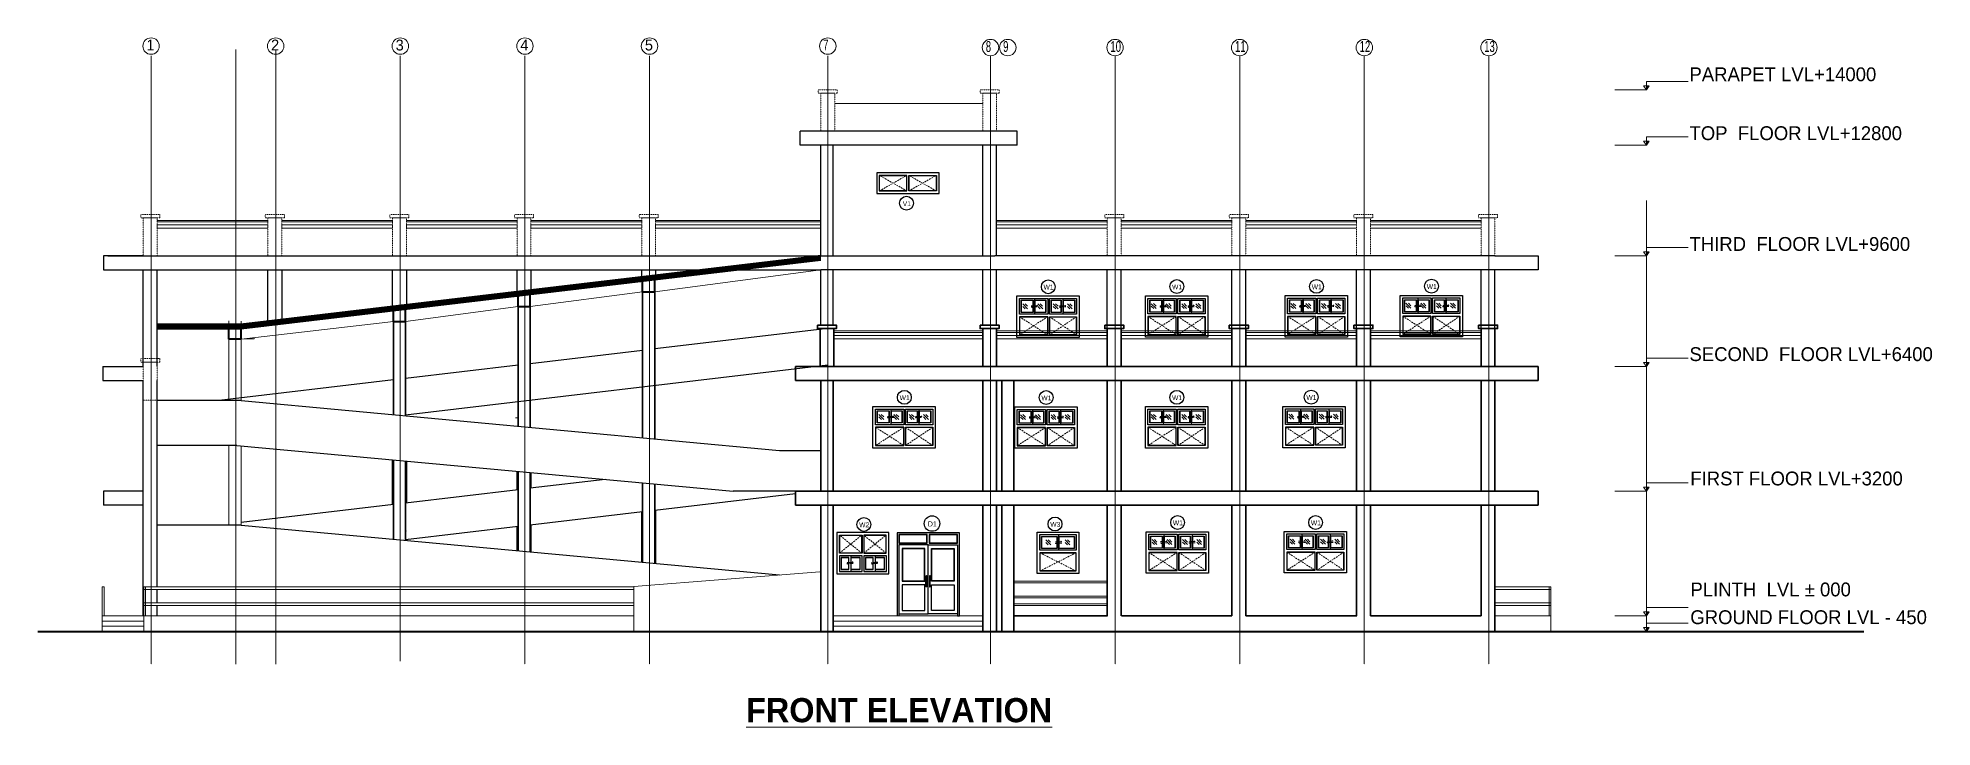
# Model space of a CAD drawing. Header units: inches. Extents: x -3071 to 2014935, y -37057 to 549694.
# Drawn here: x 1445028 to 1499753, y 65614 to 85524 of the extents above; entities that cross this region are included whole.
import ezdxf
from ezdxf.enums import TextEntityAlignment as Align

# ---------------------------------------------------------------- set-up
doc = ezdxf.new("R2010")
doc.units = ezdxf.units.IN
doc.header["$MEASUREMENT"] = 0
for name, pattern in [('ACAD_ISO08W100', [36, 24, -3, 6, -3]), ('DASHED', [0.75, 0.5, -0.25]), ('HIDDEN2', [0.1875, 0.125, -0.0625]), ('TRAZOS1', [0.15, 0.1, -0.05])]:
    doc.linetypes.add(name, pattern=pattern)
for name, color, linetype, lineweight in [('001-Archi- door window elevation', 92, 'Continuous', 25), ('001-Archi- Loose Furniture', 13, 'Continuous', 0), ('001-Archi- Opening', 90, 'Continuous', 25), ('001-Archi-hatch', 9, 'Continuous', 0), ('001-Archi-Opening Tags', 14, 'Continuous', 25), ('A 0.05 hatch', 252, 'Continuous', 5), ('A 0.13 IND DIM', 240, 'Continuous', 13), ('A 0.13 Text', 6, 'Continuous', 13), ('A 0.13 window elevation', 253, 'Continuous', 13), ('A 0.13parapet partition', 230, 'Continuous', 13), ('A 0.18 steps', 6, 'Continuous', 18), ('A 0.25 back line elevation', 20, 'Continuous', 25), ('A 0.35 front line elevation', 112, 'Continuous', 35), ('A 0.40 wall', 160, 'Continuous', 40), ('A 0.9 RAILING', 100, 'Continuous', 9), ('cen', 50, 'ACAD_ISO08W100', 5), ('DIM', 161, 'Continuous', 15), ('Grid Tag', 6, 'Continuous', 20), ('RAILING', 130, 'Continuous', 9), ('section ele', 112, 'Continuous', 20)]:
    doc.layers.add(name, color=color, linetype=linetype, lineweight=lineweight)
doc.styles.add('Archi 100', font='GOTHIC.TTF', dxfattribs={"height": 200})
doc.styles.add('CG', font='GOTHIC.TTF', dxfattribs={"height": 40})
doc.styles.get("Standard").update_dxf_attribs({"font": 'GOTHIC.TTF'})

msp = doc.modelspace()

# ---------------------------------------------------------------- texts
at = {"layer": 'A 0.13 Text', "style": 'CG'}
for s, insert, char_height, width, attachment_point in [('PARAPET LVL+14000', (1492742.87, 84266.73), 400, 7513.9825, 7), ('TOP  FLOOR LVL+12800', (1492742.87, 82565.51), 400, 7513.9825, 7), ('THIRD  FLOOR LVL+9600', (1492742.87, 79365.51), 400, 7513.9825, 7), ('SECOND  FLOOR LVL+6400', (1492742.87, 76182.42), 400, 7513.9825, 7), ('FIRST FLOOR LVL+3200', (1492766.47, 72590.51), 400, 7513.9825, 7), ('PLINTH  LVL %%P 000', (1492771.55, 69384.79), 400, 7513.9825, 7), ('GROUND FLOOR LVL - 450', (1492766.47, 68583), 400, 7513.9825, 7), ('{\\fCentury Gothic|b1|i0|c0|p34;\\LFRONT ELEVATION}', (1469908.94, 66098.65), 700, 13056.4847, 5)]:
    msp.add_mtext(s, dxfattribs=dict(at, insert=insert, char_height=char_height, width=width, attachment_point=attachment_point))

# ---------------------------------------------------------------- blocks, each defined once
blk = doc.blocks.new('post ele')
at = {"layer": 'A 0.13 window elevation', "linetype": 'DASHED', "ltscale": 0.005}
for points in [[(-182, 388), (368, 388), (368, 288), (-182, 288)], [(-107, 288), (293, 288), (293, -812), (-107, -812)]]:
    blk.add_lwpolyline(points, close=True, dxfattribs=at)
blk = doc.blocks.new('window tag')
blk.add_circle((0, 0), 200)
at = {"style": 'Archi 100'}
blk.add_attdef('SYMBOL', text='', height=200, dxfattribs=at).set_placement((8, -10.5), align=Align.MIDDLE_CENTER)
at = {"style": 'Archi 100', "flags": 1}
for tag, p in [('WIDTH', (15, 174.5)), ('HEIGHT', (-4.5, -348.5))]:
    blk.add_attdef(tag, p, '', height=200, dxfattribs=at)
blk = doc.blocks.new('dw tag')
blk.add_circle((0, 0), 224)
at = {"style": 'Archi 100'}
blk.add_attdef('SYMBOL', text='', height=200, dxfattribs=at).set_placement((8, -10.5), align=Align.MIDDLE_CENTER)
at = {"style": 'Archi 100', "flags": 1}
for tag, p in [('WIDTH', (15, 174.5)), ('HEIGHT', (-4.5, -348.5))]:
    blk.add_attdef(tag, p, '', height=200, dxfattribs=at)
blk = doc.blocks.new('ARROW')
at = {"layer": 'A 0.05 hatch'}
blk.add_hatch(color=256, dxfattribs=at).paths.add_polyline_path([(68954, 264593), (68874, 264593), (68954, 264478)])
for p, q in [((68954, 264718), (67749, 264718)), ((68954, 264478), (68874, 264593)), ((68954, 264478), (68954, 264718)), ((69034, 264593), (68954, 264478))]:
    blk.add_line(p, q)
at = {"elevation": 0}
blk.add_lwpolyline([(68874, 264593), (69034, 264593)], dxfattribs=at)
blk = doc.blocks.new('grid')
at = {"layer": 'Grid Tag', "linetype": 'Continuous', "ltscale": 30}
blk.add_circle((51, 48), 264, dxfattribs=at)
blk.add_attdef('GRID', (-143, -93), '', height=200)
blk = doc.blocks.new('FF-2600_P')
for p, q in [((-225, -225), (-225, -225)), ((175, -275), (-175, -275)), ((225, -225), (225, -225))]:
    blk.add_line(p, q)
for points in [[(-210, -225), (-240, -225, -0.414214), (-250, -215), (-250, 115, -0.414214), (-240, 125), (-210, 125, -0.414214), (-200, 115), (-200, -215, -0.414214)], [(210, -225), (240, -225, 0.414214), (250, -215), (250, 115, 0.414214), (240, 125), (210, 125, 0.414214), (200, 115), (200, -215, 0.414214)]]:
    blk.add_lwpolyline(points, format="xyb", close=True)
for centre, radius, start, end in [((-209, 180), 38.6, 114.478, 283.475), ((0, -173), 448, 59.8675, 120.1325), ((0, -173), 373, 52.9233, 127.0767), ((209, 180), 38.6, 256.525, 65.522), ((-175, -225), 50, 180, 270), ((175, -225), 50, 270, 0)]:
    blk.add_arc(centre, radius, start, end)
blk.add_text('(c)HPI', height=0.000000001).set_placement((-122, 180))
blk = doc.blocks.new('FF-2100_P')
for points in [[(-217, 156), (-298, 213, -0.414214), (-300, 226), (-292, 237, -0.414214), (-278, 239), (-202, 182)], [(-16, 259), (-16, 290, -0.414214), (-7, 300), (7, 300, -0.414214), (16, 290), (16, 259)], [(217, 156), (298, 213, 0.414214), (300, 226), (292, 237, 0.414214), (278, 239), (202, 182)], [(-224, -77), (-298, -131, 0.414214), (-300, -145), (-292, -155, 0.414214), (-278, -158), (-224, -118)], [(-16, -218), (-16, -290, 0.414214), (-7, -300), (7, -300, 0.414214), (16, -290), (16, -218)], [(224, -77), (298, -131, -0.414214), (300, -145), (292, -155, -0.414214), (278, -158), (224, -118)]]:
    blk.add_lwpolyline(points, format="xyb")
at = {"flags": 128}
blk.add_lwpolyline([(-224, -120), (-224, 120, -0.414214), (-126, 218), (126, 218, -0.414214), (224, 120), (224, -120, -0.414214), (126, -218), (-126, -218, -0.414214)], format="xyb", close=True, dxfattribs=at)
for points in [[(-143, 239), (-143, 249, -0.414214), (-133, 259), (133, 259, -0.414214), (143, 249), (143, 239)], [(143, 239), (143, 228, -0.414214), (133, 218), (-133, 218, -0.414214), (-143, 228), (-143, 239)]]:
    blk.add_lwpolyline(points, format="xyb", dxfattribs=at)
blk.add_lwpolyline([(61, 249), (61, 228, -0.414214), (51, 218), (-51, 218, -0.414214), (-61, 228), (-61, 249, -0.414214), (-51, 259), (51, 259, -0.414214)], format="xyb", close=True)
blk.add_text('(c)HPI', height=0.000000001).set_placement((-86, 218))
blk = doc.blocks.new('FE-54520_P')
for p, q in [((-101, 85), (-101, -80)), ((-32, 85), (-32, -80))]:
    blk.add_line(p, q)
for points in [[(-130, -124), (-130, 124), (130, 124), (130, -124)], [(-110, 124), (-110, 136), (114, 136), (114, 124)], [(-15, 4), (-15, -2), (14, -2), (14, 4)], [(26, 4), (26, -2), (55, -2), (55, 4)], [(67, 4), (67, -2), (96, -2), (96, 4)], [(-113, -124), (-113, -139), (114, -139), (114, -124)], [(-15, -21), (-15, -27), (14, -27), (14, -21)], [(-15, -46), (-15, -52), (14, -52), (14, -46)], [(-15, -72), (-15, -77), (14, -77), (14, -72)], [(26, -21), (26, -27), (55, -27), (55, -21)], [(26, -46), (26, -52), (55, -52), (55, -46)], [(26, -72), (26, -77), (55, -77), (55, -72)], [(67, -21), (67, -27), (96, -27), (96, -21)], [(67, -46), (67, -52), (96, -52), (96, -46)], [(67, -72), (67, -77), (96, -77), (96, -72)]]:
    blk.add_lwpolyline(points, close=True)
for centre, start, end in [((-66, 85), 0, 180), ((-66, -80), 180, 0)]:
    blk.add_arc(centre, 34.6, start, end)
blk.add_text('(c)HPI', height=0.000000001).set_placement((-95, -124))
blk = doc.blocks.new('FE-11400_P')
for p, q in [((-240, -140), (-240, -125)), ((-240, -164), (-240, -140)), ((-230, -115), (230, -115)), ((-230, -150), (230, -150)), ((-230, -174), (230, -174)), ((-220, -424), (-220, -289)), ((-218, -161), (218, -161)), ((-206, -296), (61, -296)), ((-206, -316), (-206, -296)), ((-206, -316), (61, -316)), ((-206, -427), (-206, -329)), ((-206, -329), (61, -329)), ((-206, -427), (61, -427)), ((-203, -115), (-193, -85)), ((-200, -269), (210, -269)), ((-200, -444), (210, -444)), ((-183, -75), (183, -75)), ((-25, -65), (25, -65)), ((61, -316), (61, -296)), ((61, -427), (61, -329)), ((68, -296), (131, -296)), ((68, -316), (68, -296)), ((68, -316), (131, -316)), ((68, -329), (131, -329)), ((68, -369), (68, -329)), ((68, -369), (131, -369)), ((68, -427), (68, -407)), ((89, -407), (68, -407)), ((68, -427), (131, -427)), ((89, -407), (89, -387)), ((89, -387), (110, -387)), ((110, -407), (110, -387)), ((110, -407), (131, -407)), ((131, -316), (131, -296)), ((131, -369), (131, -329)), ((131, -427), (131, -407)), ((138, -427), (138, -329)), ((138, -329), (216, -329)), ((138, -427), (216, -427)), ((203, -115), (193, -85)), ((216, -427), (216, -329)), ((230, -424), (230, -289)), ((240, -140), (240, -125)), ((240, -164), (240, -140))]:
    blk.add_line(p, q)
for points in [[(129, -75), (129, -54, 0.414214), (75, 0), (-75, 0, 0.414214), (-129, -54), (-129, -75)], [(-115, -174, 0.210484), (-75, -192), (75, -192, 0.210484), (115, -174)]]:
    blk.add_lwpolyline(points, format="xyb")
for centre, radius, start, end in [((-230, -125), 10, 90, 180), ((-230, -140), 10, 180, 270), ((-230, -164), 10, 180, 270), ((-200, -289), 20, 90, 180), ((-200, -424), 20, 180, 270), ((-183, -85), 10, 90, 180), ((-31, -94), 29.7, 77.8915, 140.6462), ((31, -94), 29.7, 39.3538, 102.1085), ((183, -85), 10, 0, 90), ((210, -289), 20, 0, 90), ((210, -424), 20, 270, 0), ((230, -125), 10, 0, 90), ((230, -140), 10, 270, 0), ((230, -164), 10, 270, 0)]:
    blk.add_arc(centre, radius, start, end)
blk.add_text('(c)HPI', height=0.000000001).set_placement((-93, -150))
blk = doc.blocks.new('consult')
for p, q in [((2780, 2715), (2789.8, 2688.8)), ((2788.3, 2692.9), (2767.2, 2685.1)), ((2767.2, 2685.1), (2768.8, 2680.9)), ((2768.8, 2680.9), (2789.8, 2688.8)), ((2780.4, 2690), (2781.9, 2685.8))]:
    blk.add_line(p, q)
blk.add_ray((27190748, -72934033.3), (0.3492833559, -0.9370171489))
for points in [[(2780, 2715), (2747.8, 2703), (2732.4, 2744.2), (2704.3, 2733.7), (2729.4, 2666.3), (2729.4, 2666.3)], [(2784.9, 2701.9), (2752.7, 2689.9), (2757.5, 2676.8), (2789.8, 2688.8)], [(2729.4, 2666.3), (2757.5, 2676.8)]]:
    blk.add_lwpolyline(points)
at = {"lineweight": 0, "extrusion": (0, 0, -1), "xscale": 0.04000000002543, "yscale": 0.04000000002543, "zscale": -0.04000000002543, "rotation": 69.55648434491451}
blk.add_blockref('FF-2100_P', (-2753.2, 2726.1), dxfattribs=at)
at = {"lineweight": 0, "xscale": 0.04000000002543, "yscale": 0.04000000002543, "zscale": 0.04000000002543, "rotation": 110.4435156550855}
for p in [(2697.7, 2710.6), (2707.5, 2684.5)]:
    blk.add_blockref('FF-2600_P', p, dxfattribs=at)
at = {"extrusion": (0, 0, -1), "xscale": 0.04000000002543, "yscale": 0.04000000002543, "zscale": -0.04000000002543, "rotation": 249.5564843449145}
for name, p in [('FE-11400_P', (-2722, 2715.3)), ('FE-54520_P', (-2738.7, 2702.1))]:
    blk.add_blockref(name, p, dxfattribs=at)

# ---------------------------------------------------------------- hatches: boundary and pattern name
at = {"layer": '001-Archi-hatch'}
h = msp.add_hatch(color=256, dxfattribs=at)
h.dxf.hatch_style = 1
h.set_gradient(color1=(51, 51, 51), tint=1, name='CYLINDER')
edge = h.paths.add_edge_path()
edge.add_arc((1470698.04, 69977.14), 12.5, 0, 180, ccw=False)
edge.add_line((1470710.54, 69977.14), (1470710.54, 69677.14))
edge.add_arc((1470698.04, 69677.14), 12.5, -180, 0, ccw=False)
edge.add_line((1470685.54, 69677.14), (1470685.54, 69977.14))
h = msp.add_hatch(color=256, dxfattribs=at)
h.dxf.hatch_style = 1
h.set_gradient(color1=(51, 51, 51), tint=1, name='CYLINDER')
edge = h.paths.add_edge_path()
edge.add_arc((1470798.04, 69977.14), 12.5, 0, 180)
edge.add_line((1470785.54, 69977.14), (1470785.54, 69677.14))
edge.add_arc((1470798.04, 69677.14), 12.5, 180, 360)
edge.add_line((1470810.54, 69677.14), (1470810.54, 69977.14))
at = {"layer": 'DIM', "ltscale": 20}
h = msp.add_hatch(dxfattribs=at)
h.set_pattern_fill('ANSI31', color=256, style=0)
h.set_pattern_definition([(45, (1179500.57674, -46525.75012), (-0.08838834765, 0.08838834765), [])])
h.paths.add_polyline_path([(1450749.33, 77191.03, 1), (1450699.33, 77191.03, 1)])

# ---------------------------------------------------------------- linework, layer by layer
msp.add_line((1472874.45, 72027.14), (1473224.45, 72027.14))
at = {"layer": '001-Archi- door window elevation'}
for points in [[(1469261.95, 81027.15), (1471061.95, 81027.15), (1471061.95, 81627.15), (1469261.95, 81627.15)], [(1469336.95, 81102.15), (1470136.95, 81102.15), (1470136.95, 81552.15), (1469336.95, 81552.15)], [(1470186.95, 81552.15), (1470986.95, 81552.15), (1470986.95, 81102.15), (1470186.95, 81102.15)], [(1473311.47, 78069.73), (1475111.47, 78069.73), (1475111.47, 76869.73), (1473311.47, 76869.73)], [(1473783.38, 77594.73), (1473436.47, 77594.73), (1473436.47, 77944.73), (1473783.38, 77944.73)], [(1474152.21, 77594.73), (1473833.38, 77594.73), (1473833.38, 77944.73), (1474152.21, 77944.73)], [(1474594.34, 77594.73), (1474302.21, 77594.73), (1474302.21, 77944.73), (1474594.34, 77944.73)], [(1474986.47, 77594.73), (1474644.34, 77594.73), (1474644.34, 77944.73), (1474986.47, 77944.73)], [(1477024.51, 78075.03), (1478824.51, 78075.03), (1478824.51, 76875.03), (1477024.51, 76875.03)], [(1477496.42, 77600.03), (1477149.51, 77600.03), (1477149.51, 77950.03), (1477496.42, 77950.03)], [(1477865.25, 77600.03), (1477546.42, 77600.03), (1477546.42, 77950.03), (1477865.25, 77950.03)], [(1478307.38, 77600.03), (1478015.25, 77600.03), (1478015.25, 77950.03), (1478307.38, 77950.03)], [(1478699.51, 77600.03), (1478357.38, 77600.03), (1478357.38, 77950.03), (1478699.51, 77950.03)], [(1481059.66, 78080), (1482859.66, 78080), (1482859.66, 76880), (1481059.66, 76880)], [(1481531.58, 77605), (1481184.66, 77605), (1481184.66, 77955), (1481531.58, 77955)], [(1481900.41, 77605), (1481581.58, 77605), (1481581.58, 77955), (1481900.41, 77955)], [(1482342.53, 77605), (1482050.41, 77605), (1482050.41, 77955), (1482342.53, 77955)], [(1482734.66, 77605), (1482392.53, 77605), (1482392.53, 77955), (1482734.66, 77955)], [(1484382.86, 78085.3), (1486182.86, 78085.3), (1486182.86, 76885.3), (1484382.86, 76885.3)], [(1484854.78, 77610.3), (1484507.86, 77610.3), (1484507.86, 77960.3), (1484854.78, 77960.3)], [(1485223.61, 77610.3), (1484904.78, 77610.3), (1484904.78, 77960.3), (1485223.61, 77960.3)], [(1485665.74, 77610.3), (1485373.61, 77610.3), (1485373.61, 77960.3), (1485665.74, 77960.3)], [(1486057.86, 77610.3), (1485715.74, 77610.3), (1485715.74, 77960.3), (1486057.86, 77960.3)], [(1474202.21, 77469.73), (1473386.47, 77469.73), (1473386.47, 76944.73), (1474202.21, 76944.73)], [(1474252.21, 77469.73), (1475036.47, 77469.73), (1475036.47, 76944.73), (1474252.21, 76944.73)], [(1477915.25, 77475.03), (1477099.51, 77475.03), (1477099.51, 76950.03), (1477915.25, 76950.03)], [(1477965.25, 77475.03), (1478749.51, 77475.03), (1478749.51, 76950.03), (1477965.25, 76950.03)], [(1481950.41, 77480), (1481134.66, 77480), (1481134.66, 76955), (1481950.41, 76955)], [(1482000.41, 77480), (1482784.66, 77480), (1482784.66, 76955), (1482000.41, 76955)], [(1485273.61, 77485.3), (1484457.86, 77485.3), (1484457.86, 76960.3), (1485273.61, 76960.3)], [(1485323.61, 77485.3), (1486107.86, 77485.3), (1486107.86, 76960.3), (1485323.61, 76960.3)], [(1469154.23, 74874.5), (1470954.23, 74874.5), (1470954.23, 73674.5), (1469154.23, 73674.5)], [(1469626.15, 74399.5), (1469279.23, 74399.5), (1469279.23, 74749.5), (1469626.15, 74749.5)], [(1469994.98, 74399.5), (1469676.15, 74399.5), (1469676.15, 74749.5), (1469994.98, 74749.5)], [(1470437.11, 74399.5), (1470144.98, 74399.5), (1470144.98, 74749.5), (1470437.11, 74749.5)], [(1470829.23, 74399.5), (1470487.11, 74399.5), (1470487.11, 74749.5), (1470829.23, 74749.5)], [(1473249.45, 74868.38), (1475049.45, 74868.38), (1475049.45, 73668.38), (1473249.45, 73668.38)], [(1473721.36, 74393.38), (1473374.45, 74393.38), (1473374.45, 74743.38), (1473721.36, 74743.38)], [(1474090.19, 74393.38), (1473771.36, 74393.38), (1473771.36, 74743.38), (1474090.19, 74743.38)], [(1474532.32, 74393.38), (1474240.19, 74393.38), (1474240.19, 74743.38), (1474532.32, 74743.38)], [(1474924.45, 74393.38), (1474582.32, 74393.38), (1474582.32, 74743.38), (1474924.45, 74743.38)], [(1477024.51, 74874.5), (1478824.51, 74874.5), (1478824.51, 73674.5), (1477024.51, 73674.5)], [(1477496.42, 74399.5), (1477149.51, 74399.5), (1477149.51, 74749.5), (1477496.42, 74749.5)], [(1477865.25, 74399.5), (1477546.42, 74399.5), (1477546.42, 74749.5), (1477865.25, 74749.5)], [(1478307.38, 74399.5), (1478015.25, 74399.5), (1478015.25, 74749.5), (1478307.38, 74749.5)], [(1478699.51, 74399.5), (1478357.38, 74399.5), (1478357.38, 74749.5), (1478699.51, 74749.5)], [(1480997.63, 74878.89), (1482797.63, 74878.89), (1482797.63, 73678.89), (1480997.63, 73678.89)], [(1481469.54, 74403.89), (1481122.63, 74403.89), (1481122.63, 74753.89), (1481469.54, 74753.89)], [(1481838.37, 74403.89), (1481519.54, 74403.89), (1481519.54, 74753.89), (1481838.37, 74753.89)], [(1482280.5, 74403.89), (1481988.37, 74403.89), (1481988.37, 74753.89), (1482280.5, 74753.89)], [(1482672.63, 74403.89), (1482330.5, 74403.89), (1482330.5, 74753.89), (1482672.63, 74753.89)], [(1470044.98, 74274.5), (1469229.23, 74274.5), (1469229.23, 73749.5), (1470044.98, 73749.5)], [(1470094.98, 74274.5), (1470879.23, 74274.5), (1470879.23, 73749.5), (1470094.98, 73749.5)], [(1474140.19, 74268.38), (1473324.45, 74268.38), (1473324.45, 73743.38), (1474140.19, 73743.38)], [(1474190.19, 74268.38), (1474974.45, 74268.38), (1474974.45, 73743.38), (1474190.19, 73743.38)], [(1477915.25, 74274.5), (1477099.51, 74274.5), (1477099.51, 73749.5), (1477915.25, 73749.5)], [(1477965.25, 74274.5), (1478749.51, 74274.5), (1478749.51, 73749.5), (1477965.25, 73749.5)], [(1481888.37, 74278.89), (1481072.63, 74278.89), (1481072.63, 73753.89), (1481888.37, 73753.89)], [(1481938.37, 74278.89), (1482722.63, 74278.89), (1482722.63, 73753.89), (1481938.37, 73753.89)], [(1468109.45, 70037.61), (1469609.45, 70037.61), (1469609.45, 71237.61), (1468109.45, 71237.61)], [(1468837.52, 70637.61), (1468184.45, 70637.61), (1468184.45, 71162.61), (1468837.52, 71162.61)], [(1468887.52, 70637.61), (1469534.45, 70637.61), (1469534.45, 71162.61), (1468887.52, 71162.61)], [(1473899.45, 71249.23), (1475099.45, 71249.23), (1475099.45, 70049.23), (1473899.45, 70049.23)], [(1477047.83, 71259.19), (1478847.83, 71259.19), (1478847.83, 70059.19), (1477047.83, 70059.19)], [(1481034.66, 71268.81), (1482834.66, 71268.81), (1482834.66, 70068.81), (1481034.66, 70068.81)], [(1481506.58, 70793.81), (1481159.66, 70793.81), (1481159.66, 71143.81), (1481506.58, 71143.81)], [(1481875.41, 70793.81), (1481556.58, 70793.81), (1481556.58, 71143.81), (1481875.41, 71143.81)], [(1482317.53, 70793.81), (1482025.41, 70793.81), (1482025.41, 71143.81), (1482317.53, 71143.81)], [(1482709.66, 70793.81), (1482367.53, 70793.81), (1482367.53, 71143.81), (1482709.66, 71143.81)], [(1475024.45, 70649.23), (1473974.45, 70649.23), (1473974.45, 70124.23), (1475024.45, 70124.23)], [(1474477.79, 70774.23), (1474024.45, 70774.23), (1474024.45, 71124.23), (1474477.79, 71124.23)], [(1474974.45, 70774.23), (1474527.79, 70774.23), (1474527.79, 71124.23), (1474974.45, 71124.23)], [(1477938.58, 70659.19), (1477122.83, 70659.19), (1477122.83, 70134.19), (1477938.58, 70134.19)], [(1477519.75, 70784.19), (1477172.83, 70784.19), (1477172.83, 71134.19), (1477519.75, 71134.19)], [(1477888.58, 70784.19), (1477569.75, 70784.19), (1477569.75, 71134.19), (1477888.58, 71134.19)], [(1477988.58, 70659.19), (1478772.83, 70659.19), (1478772.83, 70134.19), (1477988.58, 70134.19)], [(1478330.71, 70784.19), (1478038.58, 70784.19), (1478038.58, 71134.19), (1478330.71, 71134.19)], [(1478722.83, 70784.19), (1478380.71, 70784.19), (1478380.71, 71134.19), (1478722.83, 71134.19)], [(1481925.41, 70668.81), (1481109.66, 70668.81), (1481109.66, 70143.81), (1481925.41, 70143.81)], [(1481975.41, 70668.81), (1482759.66, 70668.81), (1482759.66, 70143.81), (1481975.41, 70143.81)], [(1468460.98, 70512.61), (1468234.45, 70512.61), (1468234.45, 70162.61), (1468460.98, 70162.61)], [(1468787.52, 70512.61), (1468510.98, 70512.61), (1468510.98, 70162.61), (1468787.52, 70162.61)], [(1469164.13, 70512.61), (1468937.52, 70512.61), (1468937.52, 70162.61), (1469164.13, 70162.61)], [(1469490.74, 70512.61), (1469214.13, 70512.61), (1469214.13, 70162.61), (1469490.74, 70162.61)]]:
    msp.add_lwpolyline(points, close=True, dxfattribs=at)
for points in [[(1474202.21, 77544.73), (1473386.47, 77544.73), (1473386.47, 77994.73), (1474202.21, 77994.73), (1474202.21, 77544.73)], [(1473833.38, 77544.73), (1473833.38, 77994.73)], [(1474252.21, 77994.73), (1475036.47, 77994.73), (1475036.47, 77544.73), (1474252.21, 77544.73), (1474252.21, 77994.73), (1474252.21, 77994.73)], [(1474644.34, 77544.73), (1474644.34, 77994.73)], [(1477915.25, 77550.03), (1477099.51, 77550.03), (1477099.51, 78000.03), (1477915.25, 78000.03), (1477915.25, 77550.03)], [(1477546.42, 77550.03), (1477546.42, 78000.03)], [(1477965.25, 78000.03), (1478749.51, 78000.03), (1478749.51, 77550.03), (1477965.25, 77550.03), (1477965.25, 78000.03), (1477965.25, 78000.03)], [(1478357.38, 77550.03), (1478357.38, 78000.03)], [(1481950.41, 77555), (1481134.66, 77555), (1481134.66, 78005), (1481950.41, 78005), (1481950.41, 77555)], [(1481581.58, 77555), (1481581.58, 78005)], [(1482000.41, 78005), (1482784.66, 78005), (1482784.66, 77555), (1482000.41, 77555), (1482000.41, 78005), (1482000.41, 78005)], [(1482392.53, 77555), (1482392.53, 78005)], [(1485273.61, 77560.3), (1484457.86, 77560.3), (1484457.86, 78010.3), (1485273.61, 78010.3), (1485273.61, 77560.3)], [(1484904.78, 77560.3), (1484904.78, 78010.3)], [(1485323.61, 78010.3), (1486107.86, 78010.3), (1486107.86, 77560.3), (1485323.61, 77560.3), (1485323.61, 78010.3), (1485323.61, 78010.3)], [(1485715.74, 77560.3), (1485715.74, 78010.3)], [(1470044.98, 74349.5), (1469229.23, 74349.5), (1469229.23, 74799.5), (1470044.98, 74799.5), (1470044.98, 74349.5)], [(1469676.15, 74349.5), (1469676.15, 74799.5)], [(1470094.98, 74799.5), (1470879.23, 74799.5), (1470879.23, 74349.5), (1470094.98, 74349.5), (1470094.98, 74799.5), (1470094.98, 74799.5)], [(1470487.11, 74349.5), (1470487.11, 74799.5)], [(1474140.19, 74343.38), (1473324.45, 74343.38), (1473324.45, 74793.38), (1474140.19, 74793.38), (1474140.19, 74343.38)], [(1473771.36, 74343.38), (1473771.36, 74793.38)], [(1474190.19, 74793.38), (1474974.45, 74793.38), (1474974.45, 74343.38), (1474190.19, 74343.38), (1474190.19, 74793.38), (1474190.19, 74793.38)], [(1474582.32, 74343.38), (1474582.32, 74793.38)], [(1477915.25, 74349.5), (1477099.51, 74349.5), (1477099.51, 74799.5), (1477915.25, 74799.5), (1477915.25, 74349.5)], [(1477546.42, 74349.5), (1477546.42, 74799.5)], [(1477965.25, 74799.5), (1478749.51, 74799.5), (1478749.51, 74349.5), (1477965.25, 74349.5), (1477965.25, 74799.5), (1477965.25, 74799.5)], [(1478357.38, 74349.5), (1478357.38, 74799.5)], [(1481888.37, 74353.89), (1481072.63, 74353.89), (1481072.63, 74803.89), (1481888.37, 74803.89), (1481888.37, 74353.89)], [(1481519.54, 74353.89), (1481519.54, 74803.89)], [(1481938.37, 74803.89), (1482722.63, 74803.89), (1482722.63, 74353.89), (1481938.37, 74353.89), (1481938.37, 74803.89), (1481938.37, 74803.89)], [(1482330.5, 74353.89), (1482330.5, 74803.89)], [(1475024.45, 70724.23), (1473974.45, 70724.23), (1473974.45, 71174.23), (1475024.45, 71174.23), (1475024.45, 70724.23)], [(1474527.79, 70724.23), (1474527.79, 71174.23)], [(1477938.58, 70734.19), (1477122.83, 70734.19), (1477122.83, 71184.19), (1477938.58, 71184.19), (1477938.58, 70734.19)], [(1477569.75, 70734.19), (1477569.75, 71184.19)], [(1477988.58, 71184.19), (1478772.83, 71184.19), (1478772.83, 70734.19), (1477988.58, 70734.19), (1477988.58, 71184.19), (1477988.58, 71184.19)], [(1478380.71, 70734.19), (1478380.71, 71184.19)], [(1481925.41, 70743.81), (1481109.66, 70743.81), (1481109.66, 71193.81), (1481925.41, 71193.81), (1481925.41, 70743.81)], [(1481556.58, 70743.81), (1481556.58, 71193.81)], [(1481975.41, 71193.81), (1482759.66, 71193.81), (1482759.66, 70743.81), (1481975.41, 70743.81), (1481975.41, 71193.81), (1481975.41, 71193.81)], [(1482367.53, 70743.81), (1482367.53, 71193.81)], [(1468837.52, 70562.61), (1468184.45, 70562.61), (1468184.45, 70112.61), (1468837.52, 70112.61), (1468837.52, 70562.61)], [(1468510.98, 70562.61), (1468510.98, 70112.61)], [(1469540.74, 70562.61), (1468887.52, 70562.61), (1468887.52, 70112.61), (1469540.74, 70112.61), (1469540.74, 70562.61)], [(1469214.13, 70562.61), (1469214.13, 70112.61)]]:
    msp.add_lwpolyline(points, dxfattribs=at)
at = {"layer": '001-Archi- Opening'}
for p, q in [((1469849.43, 71227.15), (1469849.43, 68827.14)), ((1469898.05, 68887.14), (1469898.05, 68827.14)), ((1471599.43, 68887.14), (1471599.43, 68827.14))]:
    msp.add_line(p, q, dxfattribs=at)
for points in [[(1471599.43, 68827.14), (1471649.43, 68827.14), (1471649.43, 71227.15), (1469849.43, 71227.15)], [(1470723.04, 71177.15), (1469898.05, 71177.15), (1469898.05, 70927.14), (1470723.04, 70927.14), (1470723.04, 71177.15)], [(1470773.04, 70927.14), (1471599.43, 70927.14), (1471599.43, 71177.15), (1470773.04, 71177.15), (1470773.04, 70927.14)]]:
    msp.add_lwpolyline(points, dxfattribs=at)
for points in [[(1470713.04, 71167.15), (1469908.05, 71167.15), (1469908.05, 70937.14), (1470713.04, 70937.14)], [(1470783.04, 70937.14), (1471589.43, 70937.14), (1471589.43, 71167.15), (1470783.04, 71167.15)], [(1469898.05, 68887.14), (1470748.04, 68887.14), (1470748.04, 70877.14), (1469898.05, 70877.14)], [(1470648.04, 70777.14), (1469998.05, 70777.14), (1469998.05, 69827.14), (1470648.04, 69827.14)], [(1470638.04, 70767.14), (1470008.05, 70767.14), (1470008.05, 69837.14), (1470638.04, 69837.14)], [(1471599.43, 68887.14), (1470748.04, 68887.14), (1470748.04, 70877.14), (1471599.43, 70877.14)], [(1470848.04, 70777.14), (1471499.43, 70777.14), (1471499.43, 69827.14), (1470848.04, 69827.14)], [(1470858.04, 70767.14), (1471489.43, 70767.14), (1471489.43, 69837.14), (1470858.04, 69837.14)], [(1470648.04, 69727.14), (1469998.05, 69727.14), (1469998.05, 68987.14), (1470648.04, 68987.14)], [(1470848.04, 69727.14), (1471499.43, 69727.14), (1471499.43, 68987.14), (1470848.04, 68987.14)]]:
    msp.add_lwpolyline(points, close=True, dxfattribs=at)
for points in [[(1470685.54, 69977.14, -1), (1470710.54, 69977.14), (1470710.54, 69677.14, -1), (1470685.54, 69677.14)], [(1470810.54, 69977.14, 1), (1470785.54, 69977.14), (1470785.54, 69677.14, 1), (1470810.54, 69677.14)]]:
    msp.add_lwpolyline(points, format="xyb", close=True, dxfattribs=at)
at = {"layer": '001-Archi-hatch', "linetype": 'TRAZOS1', "ltscale": 500}
for p, q in [((1469336.95, 81102.15), (1470136.95, 81552.15)), ((1470136.95, 81102.15), (1469336.95, 81552.15)), ((1470186.95, 81102.15), (1470986.95, 81552.15)), ((1470986.95, 81102.15), (1470186.95, 81552.15)), ((1473386.47, 77469.73), (1474202.21, 76944.73)), ((1474202.21, 77469.73), (1473386.47, 76944.73)), ((1474252.21, 77469.73), (1475036.47, 76944.73)), ((1475036.47, 77469.73), (1474252.21, 76944.73)), ((1477099.51, 77475.03), (1477915.25, 76950.03)), ((1477915.25, 77475.03), (1477099.51, 76950.03)), ((1477965.25, 77475.03), (1478749.51, 76950.03)), ((1478749.51, 77475.03), (1477965.25, 76950.03)), ((1481134.66, 77480), (1481950.41, 76955)), ((1481950.41, 77480), (1481134.66, 76955)), ((1482000.41, 77480), (1482784.66, 76955)), ((1482784.66, 77480), (1482000.41, 76955)), ((1484457.86, 77485.3), (1485273.61, 76960.3)), ((1485273.61, 77485.3), (1484457.86, 76960.3)), ((1485323.61, 77485.3), (1486107.86, 76960.3)), ((1486107.86, 77485.3), (1485323.61, 76960.3)), ((1469229.23, 74274.5), (1470044.98, 73749.5)), ((1470044.98, 74274.5), (1469229.23, 73749.5)), ((1470094.98, 74274.5), (1470879.23, 73749.5)), ((1470879.23, 74274.5), (1470094.98, 73749.5)), ((1473324.45, 74268.38), (1474140.19, 73743.38)), ((1474140.19, 74268.38), (1473324.45, 73743.38)), ((1474190.19, 74268.38), (1474974.45, 73743.38)), ((1474974.45, 74268.38), (1474190.19, 73743.38)), ((1477099.51, 74274.5), (1477915.25, 73749.5)), ((1477915.25, 74274.5), (1477099.51, 73749.5)), ((1477965.25, 74274.5), (1478749.51, 73749.5)), ((1478749.51, 74274.5), (1477965.25, 73749.5)), ((1481072.63, 74278.89), (1481888.37, 73753.89)), ((1481888.37, 74278.89), (1481072.63, 73753.89)), ((1481938.37, 74278.89), (1482722.63, 73753.89)), ((1482722.63, 74278.89), (1481938.37, 73753.89)), ((1468184.45, 70637.61), (1468837.52, 71162.61)), ((1468837.52, 70637.61), (1468184.45, 71162.61)), ((1468887.52, 70637.61), (1469534.45, 71162.61)), ((1469534.45, 70637.61), (1468887.52, 71162.61)), ((1473974.45, 70649.23), (1475024.45, 70124.23)), ((1475024.45, 70649.23), (1473974.45, 70124.23)), ((1477122.83, 70659.19), (1477938.58, 70134.19)), ((1477938.58, 70659.19), (1477122.83, 70134.19)), ((1477988.58, 70659.19), (1478772.83, 70134.19)), ((1478772.83, 70659.19), (1477988.58, 70134.19)), ((1481109.66, 70668.81), (1481925.41, 70143.81)), ((1481925.41, 70668.81), (1481109.66, 70143.81)), ((1481975.41, 70668.81), (1482759.66, 70143.81)), ((1482759.66, 70668.81), (1481975.41, 70143.81))]:
    msp.add_line(p, q, dxfattribs=at)
at = {"layer": '001-Archi-hatch'}
for p, q in [((1473622.45, 77698.93), (1473480.85, 77840.53)), ((1473482.68, 77767.99), (1473553.48, 77697.19)), ((1473549.82, 77842.27), (1473620.62, 77771.47)), ((1474056.67, 77698.93), (1473915.06, 77840.53)), ((1473916.9, 77767.99), (1473987.7, 77697.19)), ((1473984.03, 77842.27), (1474054.84, 77771.47)), ((1474501.63, 77698.93), (1474360.03, 77840.53)), ((1474361.86, 77767.99), (1474432.66, 77697.19)), ((1474429, 77842.27), (1474499.8, 77771.47)), ((1474911.67, 77698.93), (1474770.07, 77840.53)), ((1474771.9, 77767.99), (1474842.7, 77697.19)), ((1474839.04, 77842.27), (1474909.84, 77771.47)), ((1477335.49, 77704.23), (1477193.89, 77845.83)), ((1477195.72, 77773.29), (1477266.52, 77702.48)), ((1477262.86, 77847.57), (1477333.66, 77776.77)), ((1477769.71, 77704.23), (1477628.11, 77845.83)), ((1477629.94, 77773.29), (1477700.74, 77702.48)), ((1477697.08, 77847.57), (1477767.88, 77776.77)), ((1478214.67, 77704.23), (1478073.07, 77845.83)), ((1478074.9, 77773.29), (1478145.7, 77702.48)), ((1478142.04, 77847.57), (1478212.84, 77776.77)), ((1478624.71, 77704.23), (1478483.11, 77845.83)), ((1478484.94, 77773.29), (1478555.74, 77702.48)), ((1478552.08, 77847.57), (1478622.88, 77776.77)), ((1481370.64, 77709.2), (1481229.04, 77850.81)), ((1481230.87, 77778.26), (1481301.67, 77707.46)), ((1481298.01, 77852.55), (1481368.81, 77781.75)), ((1481804.86, 77709.2), (1481663.26, 77850.81)), ((1481665.09, 77778.26), (1481735.89, 77707.46)), ((1481732.23, 77852.55), (1481803.03, 77781.75)), ((1482249.83, 77709.2), (1482108.22, 77850.81)), ((1482110.05, 77778.26), (1482180.86, 77707.46)), ((1482177.19, 77852.55), (1482248, 77781.75)), ((1482659.87, 77709.2), (1482518.27, 77850.81)), ((1482520.1, 77778.26), (1482590.9, 77707.46)), ((1482587.24, 77852.55), (1482658.04, 77781.75)), ((1484693.84, 77714.5), (1484552.24, 77856.1)), ((1484554.07, 77783.56), (1484624.87, 77712.76)), ((1484621.21, 77857.84), (1484692.01, 77787.04)), ((1485128.06, 77714.5), (1484986.46, 77856.1)), ((1484988.29, 77783.56), (1485059.09, 77712.76)), ((1485055.43, 77857.84), (1485126.23, 77787.04)), ((1485573.03, 77714.5), (1485431.43, 77856.1)), ((1485433.26, 77783.56), (1485504.06, 77712.76)), ((1485500.4, 77857.84), (1485571.2, 77787.04)), ((1485983.07, 77714.5), (1485841.47, 77856.1)), ((1485843.3, 77783.56), (1485914.1, 77712.76)), ((1485910.44, 77857.84), (1485981.24, 77787.04)), ((1469465.21, 74503.7), (1469323.61, 74645.3)), ((1469325.44, 74572.76), (1469396.24, 74501.95)), ((1469392.58, 74647.04), (1469463.38, 74576.24)), ((1469899.43, 74503.7), (1469757.83, 74645.3)), ((1469759.66, 74572.76), (1469830.46, 74501.95)), ((1469826.8, 74647.04), (1469897.6, 74576.24)), ((1470344.4, 74503.7), (1470202.8, 74645.3)), ((1470204.63, 74572.76), (1470275.43, 74501.95)), ((1470271.77, 74647.04), (1470342.57, 74576.24)), ((1470754.44, 74503.7), (1470612.84, 74645.3)), ((1470614.67, 74572.76), (1470685.47, 74501.95)), ((1470681.81, 74647.04), (1470752.61, 74576.24)), ((1473560.43, 74497.58), (1473418.83, 74639.18)), ((1473420.66, 74566.64), (1473491.46, 74495.84)), ((1473487.8, 74640.92), (1473558.6, 74570.12)), ((1473994.65, 74497.58), (1473853.05, 74639.18)), ((1473854.88, 74566.64), (1473925.68, 74495.84)), ((1473922.02, 74640.92), (1473992.82, 74570.12)), ((1474439.61, 74497.58), (1474298.01, 74639.18)), ((1474299.84, 74566.64), (1474370.64, 74495.84)), ((1474366.98, 74640.92), (1474437.78, 74570.12)), ((1474849.65, 74497.58), (1474708.05, 74639.18)), ((1474709.88, 74566.64), (1474780.68, 74495.84)), ((1474777.02, 74640.92), (1474847.82, 74570.12)), ((1477335.49, 74503.7), (1477193.89, 74645.3)), ((1477195.72, 74572.76), (1477266.52, 74501.95)), ((1477262.86, 74647.04), (1477333.66, 74576.24)), ((1477769.71, 74503.7), (1477628.11, 74645.3)), ((1477629.94, 74572.76), (1477700.74, 74501.95)), ((1477697.08, 74647.04), (1477767.88, 74576.24)), ((1478214.67, 74503.7), (1478073.07, 74645.3)), ((1478074.9, 74572.76), (1478145.7, 74501.95)), ((1478142.04, 74647.04), (1478212.84, 74576.24)), ((1478624.71, 74503.7), (1478483.11, 74645.3)), ((1478484.94, 74572.76), (1478555.74, 74501.95)), ((1478552.08, 74647.04), (1478622.88, 74576.24)), ((1481308.61, 74508.09), (1481167, 74649.69)), ((1481168.83, 74577.15), (1481239.64, 74506.35)), ((1481235.97, 74651.43), (1481306.78, 74580.63)), ((1481742.82, 74508.09), (1481601.22, 74649.69)), ((1481603.05, 74577.15), (1481673.85, 74506.35)), ((1481670.19, 74651.43), (1481740.99, 74580.63)), ((1482187.79, 74508.09), (1482046.19, 74649.69)), ((1482048.02, 74577.15), (1482118.82, 74506.35)), ((1482115.16, 74651.43), (1482185.96, 74580.63)), ((1482597.83, 74508.09), (1482456.23, 74649.69)), ((1482458.06, 74577.15), (1482528.86, 74506.35)), ((1482525.2, 74651.43), (1482596, 74580.63)), ((1474289.23, 70881.3), (1474147.63, 71022.9)), ((1474149.46, 70950.36), (1474220.26, 70879.56)), ((1474216.6, 71024.64), (1474287.4, 70953.84)), ((1474845.16, 70881.3), (1474703.56, 71022.9)), ((1474705.39, 70950.36), (1474776.19, 70879.56)), ((1474772.53, 71024.64), (1474843.33, 70953.84)), ((1477358.81, 70888.39), (1477217.21, 71029.99)), ((1477219.04, 70957.45), (1477289.84, 70886.64)), ((1477286.18, 71031.73), (1477356.98, 70960.93)), ((1477793.03, 70888.39), (1477651.43, 71029.99)), ((1477653.26, 70957.45), (1477724.06, 70886.64)), ((1477720.4, 71031.73), (1477791.2, 70960.93)), ((1478238, 70888.39), (1478096.4, 71029.99)), ((1478098.23, 70957.45), (1478169.03, 70886.64)), ((1478165.37, 71031.73), (1478236.17, 70960.93)), ((1478648.04, 70888.39), (1478506.44, 71029.99)), ((1478508.27, 70957.45), (1478579.07, 70886.64)), ((1478575.41, 71031.73), (1478646.21, 70960.93)), ((1481345.64, 70898.01), (1481204.04, 71039.61)), ((1481205.87, 70967.07), (1481276.67, 70896.27)), ((1481273.01, 71041.35), (1481343.81, 70970.55)), ((1481779.86, 70898.01), (1481638.26, 71039.61)), ((1481640.09, 70967.07), (1481710.89, 70896.27)), ((1481707.23, 71041.35), (1481778.03, 70970.55)), ((1482224.83, 70898.01), (1482083.22, 71039.61)), ((1482085.05, 70967.07), (1482155.86, 70896.27)), ((1482152.19, 71041.35), (1482223, 70970.55)), ((1482634.87, 70898.01), (1482493.27, 71039.61)), ((1482495.1, 70967.07), (1482565.9, 70896.27)), ((1482562.24, 71041.35), (1482633.04, 70970.55))]:
    msp.add_line(p, q, dxfattribs=at)
for points in [[(1469346.95, 81112.15), (1470126.95, 81112.15), (1470126.95, 81542.15), (1469346.95, 81542.15)], [(1470196.95, 81542.15), (1470976.95, 81542.15), (1470976.95, 81112.15), (1470196.95, 81112.15)], [(1473773.38, 77604.73), (1473446.47, 77604.73), (1473446.47, 77934.73), (1473773.38, 77934.73)], [(1474142.21, 77604.73), (1473843.38, 77604.73), (1473843.38, 77934.73), (1474142.21, 77934.73)], [(1474584.34, 77604.73), (1474312.21, 77604.73), (1474312.21, 77934.73), (1474584.34, 77934.73)], [(1474976.47, 77604.73), (1474654.34, 77604.73), (1474654.34, 77934.73), (1474976.47, 77934.73)], [(1477486.42, 77610.03), (1477159.51, 77610.03), (1477159.51, 77940.03), (1477486.42, 77940.03)], [(1477855.25, 77610.03), (1477556.42, 77610.03), (1477556.42, 77940.03), (1477855.25, 77940.03)], [(1478297.38, 77610.03), (1478025.25, 77610.03), (1478025.25, 77940.03), (1478297.38, 77940.03)], [(1478689.51, 77610.03), (1478367.38, 77610.03), (1478367.38, 77940.03), (1478689.51, 77940.03)], [(1481521.58, 77615), (1481194.66, 77615), (1481194.66, 77945), (1481521.58, 77945)], [(1481890.41, 77615), (1481591.58, 77615), (1481591.58, 77945), (1481890.41, 77945)], [(1482332.53, 77615), (1482060.41, 77615), (1482060.41, 77945), (1482332.53, 77945)], [(1482724.66, 77615), (1482402.53, 77615), (1482402.53, 77945), (1482724.66, 77945)], [(1484844.78, 77620.3), (1484517.86, 77620.3), (1484517.86, 77950.3), (1484844.78, 77950.3)], [(1485213.61, 77620.3), (1484914.78, 77620.3), (1484914.78, 77950.3), (1485213.61, 77950.3)], [(1485655.74, 77620.3), (1485383.61, 77620.3), (1485383.61, 77950.3), (1485655.74, 77950.3)], [(1486047.86, 77620.3), (1485725.74, 77620.3), (1485725.74, 77950.3), (1486047.86, 77950.3)], [(1474192.21, 77459.73), (1473396.47, 77459.73), (1473396.47, 76954.73), (1474192.21, 76954.73)], [(1474262.21, 77459.73), (1475026.47, 77459.73), (1475026.47, 76954.73), (1474262.21, 76954.73)], [(1477905.25, 77465.03), (1477109.51, 77465.03), (1477109.51, 76960.03), (1477905.25, 76960.03)], [(1477975.25, 77465.03), (1478739.51, 77465.03), (1478739.51, 76960.03), (1477975.25, 76960.03)], [(1481940.41, 77470), (1481144.66, 77470), (1481144.66, 76965), (1481940.41, 76965)], [(1482010.41, 77470), (1482774.66, 77470), (1482774.66, 76965), (1482010.41, 76965)], [(1485263.61, 77475.3), (1484467.86, 77475.3), (1484467.86, 76970.3), (1485263.61, 76970.3)], [(1485333.61, 77475.3), (1486097.86, 77475.3), (1486097.86, 76970.3), (1485333.61, 76970.3)], [(1469616.15, 74409.5), (1469289.23, 74409.5), (1469289.23, 74739.5), (1469616.15, 74739.5)], [(1469984.98, 74409.5), (1469686.15, 74409.5), (1469686.15, 74739.5), (1469984.98, 74739.5)], [(1470427.11, 74409.5), (1470154.98, 74409.5), (1470154.98, 74739.5), (1470427.11, 74739.5)], [(1470819.23, 74409.5), (1470497.11, 74409.5), (1470497.11, 74739.5), (1470819.23, 74739.5)], [(1473711.36, 74403.38), (1473384.45, 74403.38), (1473384.45, 74733.38), (1473711.36, 74733.38)], [(1474080.19, 74403.38), (1473781.36, 74403.38), (1473781.36, 74733.38), (1474080.19, 74733.38)], [(1474522.32, 74403.38), (1474250.19, 74403.38), (1474250.19, 74733.38), (1474522.32, 74733.38)], [(1474914.45, 74403.38), (1474592.32, 74403.38), (1474592.32, 74733.38), (1474914.45, 74733.38)], [(1477486.42, 74409.5), (1477159.51, 74409.5), (1477159.51, 74739.5), (1477486.42, 74739.5)], [(1477855.25, 74409.5), (1477556.42, 74409.5), (1477556.42, 74739.5), (1477855.25, 74739.5)], [(1478297.38, 74409.5), (1478025.25, 74409.5), (1478025.25, 74739.5), (1478297.38, 74739.5)], [(1478689.51, 74409.5), (1478367.38, 74409.5), (1478367.38, 74739.5), (1478689.51, 74739.5)], [(1481459.54, 74413.89), (1481132.63, 74413.89), (1481132.63, 74743.89), (1481459.54, 74743.89)], [(1481828.37, 74413.89), (1481529.54, 74413.89), (1481529.54, 74743.89), (1481828.37, 74743.89)], [(1482270.5, 74413.89), (1481998.37, 74413.89), (1481998.37, 74743.89), (1482270.5, 74743.89)], [(1482662.63, 74413.89), (1482340.5, 74413.89), (1482340.5, 74743.89), (1482662.63, 74743.89)], [(1470034.98, 74264.5), (1469239.23, 74264.5), (1469239.23, 73759.5), (1470034.98, 73759.5)], [(1470104.98, 74264.5), (1470869.23, 74264.5), (1470869.23, 73759.5), (1470104.98, 73759.5)], [(1474130.19, 74258.38), (1473334.45, 74258.38), (1473334.45, 73753.38), (1474130.19, 73753.38)], [(1474200.19, 74258.38), (1474964.45, 74258.38), (1474964.45, 73753.38), (1474200.19, 73753.38)], [(1477905.25, 74264.5), (1477109.51, 74264.5), (1477109.51, 73759.5), (1477905.25, 73759.5)], [(1477975.25, 74264.5), (1478739.51, 74264.5), (1478739.51, 73759.5), (1477975.25, 73759.5)], [(1481878.37, 74268.89), (1481082.63, 74268.89), (1481082.63, 73763.89), (1481878.37, 73763.89)], [(1481948.37, 74268.89), (1482712.63, 74268.89), (1482712.63, 73763.89), (1481948.37, 73763.89)], [(1468827.52, 70647.61), (1468194.45, 70647.61), (1468194.45, 71152.61), (1468827.52, 71152.61)], [(1468897.52, 70647.61), (1469524.45, 70647.61), (1469524.45, 71152.61), (1468897.52, 71152.61)], [(1475014.45, 70639.23), (1473984.45, 70639.23), (1473984.45, 70134.23), (1475014.45, 70134.23)], [(1474467.79, 70784.23), (1474034.45, 70784.23), (1474034.45, 71114.23), (1474467.79, 71114.23)], [(1474964.45, 70784.23), (1474537.79, 70784.23), (1474537.79, 71114.23), (1474964.45, 71114.23)], [(1477928.58, 70649.19), (1477132.83, 70649.19), (1477132.83, 70144.19), (1477928.58, 70144.19)], [(1477509.75, 70794.19), (1477182.83, 70794.19), (1477182.83, 71124.19), (1477509.75, 71124.19)], [(1477878.58, 70794.19), (1477579.75, 70794.19), (1477579.75, 71124.19), (1477878.58, 71124.19)], [(1477998.58, 70649.19), (1478762.83, 70649.19), (1478762.83, 70144.19), (1477998.58, 70144.19)], [(1478320.71, 70794.19), (1478048.58, 70794.19), (1478048.58, 71124.19), (1478320.71, 71124.19)], [(1478712.83, 70794.19), (1478390.71, 70794.19), (1478390.71, 71124.19), (1478712.83, 71124.19)], [(1481915.41, 70658.81), (1481119.66, 70658.81), (1481119.66, 70153.81), (1481915.41, 70153.81)], [(1481496.58, 70803.81), (1481169.66, 70803.81), (1481169.66, 71133.81), (1481496.58, 71133.81)], [(1481865.41, 70803.81), (1481566.58, 70803.81), (1481566.58, 71133.81), (1481865.41, 71133.81)], [(1481985.41, 70658.81), (1482749.66, 70658.81), (1482749.66, 70153.81), (1481985.41, 70153.81)], [(1482307.53, 70803.81), (1482035.41, 70803.81), (1482035.41, 71133.81), (1482307.53, 71133.81)], [(1482699.66, 70803.81), (1482377.53, 70803.81), (1482377.53, 71133.81), (1482699.66, 71133.81)], [(1468450.98, 70502.61), (1468244.45, 70502.61), (1468244.45, 70172.61), (1468450.98, 70172.61)], [(1468777.52, 70502.61), (1468520.98, 70502.61), (1468520.98, 70172.61), (1468777.52, 70172.61)], [(1469154.13, 70502.61), (1468947.52, 70502.61), (1468947.52, 70172.61), (1469154.13, 70172.61)], [(1469480.74, 70502.61), (1469224.13, 70502.61), (1469224.13, 70172.61), (1469480.74, 70172.61)]]:
    msp.add_lwpolyline(points, close=True, dxfattribs=at)
at = {"layer": '001-Archi-hatch', "linetype": 'HIDDEN2', "ltscale": 5}
for points in [[(1473889, 77805.33), (1473912.16, 77782.17), (1473728.2, 77782.17)], [(1473751.36, 77729.01), (1473728.2, 77752.17), (1473912.16, 77752.17)], [(1474699.96, 77805.33), (1474723.12, 77782.17), (1474539.16, 77782.17)], [(1474562.32, 77729.01), (1474539.16, 77752.17), (1474723.12, 77752.17)], [(1477602.04, 77810.63), (1477625.2, 77787.47), (1477441.24, 77787.47)], [(1477464.4, 77734.31), (1477441.24, 77757.47), (1477625.2, 77757.47)], [(1478413, 77810.63), (1478436.16, 77787.47), (1478252.2, 77787.47)], [(1478275.36, 77734.31), (1478252.2, 77757.47), (1478436.16, 77757.47)], [(1481637.2, 77815.61), (1481660.36, 77792.45), (1481476.39, 77792.45)], [(1481499.55, 77739.29), (1481476.39, 77762.45), (1481660.36, 77762.45)], [(1482448.16, 77815.61), (1482471.32, 77792.45), (1482287.35, 77792.45)], [(1482310.51, 77739.29), (1482287.35, 77762.45), (1482471.32, 77762.45)], [(1484960.4, 77820.9), (1484983.56, 77797.74), (1484799.59, 77797.74)], [(1484822.75, 77744.58), (1484799.59, 77767.74), (1484983.56, 77767.74)], [(1485771.36, 77820.9), (1485794.52, 77797.74), (1485610.55, 77797.74)], [(1485633.71, 77744.58), (1485610.55, 77767.74), (1485794.52, 77767.74)], [(1469731.77, 74610.1), (1469754.93, 74586.94), (1469570.96, 74586.94)], [(1469594.12, 74533.78), (1469570.96, 74556.94), (1469754.93, 74556.94)], [(1470542.73, 74610.1), (1470565.89, 74586.94), (1470381.92, 74586.94)], [(1470405.08, 74533.78), (1470381.92, 74556.94), (1470565.89, 74556.94)], [(1473826.98, 74603.98), (1473850.14, 74580.82), (1473666.18, 74580.82)], [(1473689.34, 74527.66), (1473666.18, 74550.82), (1473850.14, 74550.82)], [(1474637.94, 74603.98), (1474661.1, 74580.82), (1474477.14, 74580.82)], [(1474500.3, 74527.66), (1474477.14, 74550.82), (1474661.1, 74550.82)], [(1477602.04, 74610.1), (1477625.2, 74586.94), (1477441.24, 74586.94)], [(1477464.4, 74533.78), (1477441.24, 74556.94), (1477625.2, 74556.94)], [(1478413, 74610.1), (1478436.16, 74586.94), (1478252.2, 74586.94)], [(1478275.36, 74533.78), (1478252.2, 74556.94), (1478436.16, 74556.94)], [(1481575.16, 74614.49), (1481598.32, 74591.33), (1481414.36, 74591.33)], [(1481437.52, 74538.17), (1481414.36, 74561.33), (1481598.32, 74561.33)], [(1482386.12, 74614.49), (1482409.28, 74591.33), (1482225.32, 74591.33)], [(1482248.48, 74538.17), (1482225.32, 74561.33), (1482409.28, 74561.33)], [(1474583.42, 70984.83), (1474606.58, 70961.67), (1474422.61, 70961.67)], [(1474445.77, 70908.51), (1474422.61, 70931.67), (1474606.58, 70931.67)], [(1477625.37, 70994.79), (1477648.53, 70971.63), (1477464.56, 70971.63)], [(1477487.72, 70918.47), (1477464.56, 70941.63), (1477648.53, 70941.63)], [(1478436.33, 70994.79), (1478459.49, 70971.63), (1478275.52, 70971.63)], [(1478298.68, 70918.47), (1478275.52, 70941.63), (1478459.49, 70941.63)], [(1481612.2, 71004.41), (1481635.36, 70981.25), (1481451.39, 70981.25)], [(1481474.55, 70928.09), (1481451.39, 70951.25), (1481635.36, 70951.25)], [(1482423.16, 71004.41), (1482446.32, 70981.25), (1482262.35, 70981.25)], [(1482285.51, 70928.09), (1482262.35, 70951.25), (1482446.32, 70951.25)], [(1468556.61, 70395.08), (1468579.77, 70371.93), (1468395.8, 70371.93)], [(1468418.96, 70318.77), (1468395.8, 70341.93), (1468579.77, 70341.93)], [(1469269.75, 70393.31), (1469292.91, 70370.15), (1469108.95, 70370.15)], [(1469132.11, 70316.99), (1469108.95, 70340.15), (1469292.91, 70340.15)]]:
    msp.add_lwpolyline(points, dxfattribs=at)
at = {"layer": 'A 0.05 hatch', "linetype": 'DASHED', "ltscale": 0.005}
for points in [[(1479924.45, 73327.15), (1479924.45, 73527.15)], [(1483524.45, 73327.15), (1483524.45, 73461.62)]]:
    msp.add_lwpolyline(points, dxfattribs=at)
at = {"layer": 'A 0.13 window elevation', "ltscale": 20}
for p, q in [((1450993.56, 76827.14), (1451274.22, 76827.14)), ((1450993.57, 76827.15), (1451274.23, 76827.15)), ((1451274.23, 76827.15), (1451274.23, 76860.27)), ((1469609.46, 75627.14), (1468109.46, 75627.15)), ((1469609.46, 75627.14), (1468109.46, 75627.15)), ((1472834.45, 75627.15), (1474634.33, 75627.14)), ((1474124.45, 75627.14), (1472924.45, 75627.15)), ((1475724.45, 75627.14), (1474524.45, 75627.15)), ((1482800.55, 75627.14), (1480240.35, 75627.14)), ((1482605.37, 75627.15), (1481105.37, 75627.15)), ((1469609.46, 72027.14), (1468109.46, 72027.15)), ((1474124.45, 72027.14), (1472924.45, 72027.15)), ((1475724.45, 72027.14), (1474524.45, 72027.15)), ((1482800.55, 72027.14), (1480240.35, 72027.14))]:
    msp.add_line(p, q, dxfattribs=at)
at = {"layer": 'A 0.13parapet partition', "ltscale": 20}
for p, q in [((1472324.45, 83627.15), (1468049.45, 83627.15)), ((1475924.45, 80127.15), (1472724.45, 80127.15)), ((1475924.45, 80027.15), (1472724.45, 80027.15)), ((1479524.45, 80127.15), (1476324.45, 80127.15)), ((1479524.45, 80027.15), (1476324.45, 80027.15)), ((1483124.45, 80127.15), (1479924.45, 80127.15)), ((1483124.45, 80027.15), (1479924.45, 80027.15)), ((1486724.45, 80127.15), (1483524.45, 80127.15)), ((1486724.45, 80027.15), (1483524.45, 80027.15)), ((1468024.45, 76927.15), (1472324.45, 76927.15)), ((1468024.45, 76927.15), (1472324.45, 76927.15)), ((1468024.45, 76827.15), (1472324.45, 76827.15)), ((1468024.45, 76827.15), (1472324.45, 76827.15)), ((1472724.45, 76927.15), (1475924.45, 76927.15)), ((1472724.45, 76827.15), (1475924.45, 76827.15)), ((1476324.45, 76927.15), (1479524.45, 76927.15)), ((1476324.45, 76827.15), (1479524.45, 76827.15)), ((1479924.45, 76927.15), (1483124.45, 76927.15)), ((1479924.45, 76827.15), (1483124.45, 76827.15)), ((1483524.45, 76927.15), (1486724.45, 76927.15)), ((1483524.45, 76827.15), (1486724.45, 76827.15)), ((1446884.45, 68827.15), (1446884.45, 69667.48)), ((1446884.45, 69667.48), (1446939.45, 69667.48)), ((1446939.45, 68827.15), (1446939.45, 69667.48)), ((1448084.45, 69667.48), (1462249.45, 69667.48)), ((1448084.45, 68827.15), (1448084.45, 69667.48)), ((1448084.45, 69592.48), (1462249.45, 69592.48)), ((1448139.45, 68827.15), (1448139.45, 69667.48)), ((1487124.45, 69667.48), (1488740.76, 69667.48)), ((1487124.45, 69592.48), (1488740.76, 69592.48)), ((1488685.76, 68827.15), (1488685.76, 69667.48)), ((1488685.76, 69667.48), (1488740.76, 69667.48)), ((1488740.76, 68827.15), (1488740.76, 69667.48)), ((1448084.45, 69205.99), (1462249.45, 69205.99)), ((1448084.45, 69130.99), (1462249.45, 69130.99)), ((1487124.45, 69205.99), (1488740.76, 69205.99)), ((1487124.45, 69130.99), (1488740.76, 69130.99))]:
    msp.add_line(p, q, dxfattribs=at)
for points in [[(1448474.45, 80126.72), (1451674.45, 80126.72), (1451674.45, 80026.72), (1448474.45, 80026.72)], [(1452074.45, 80126.72), (1455274.45, 80126.72), (1455274.45, 80026.72), (1452074.45, 80026.72)], [(1455674.45, 80126.72), (1458874.45, 80126.72), (1458874.45, 80026.72), (1455674.45, 80026.72)], [(1459274.45, 80126.72), (1462474.45, 80126.72), (1462474.45, 80026.72), (1459274.45, 80026.72)]]:
    msp.add_lwpolyline(points, close=True, dxfattribs=at)
for points in [[(1462874.45, 80126.72), (1467649.45, 80126.72), (1467649.45, 80026.72), (1462874.45, 80026.72)], [(1462874.45, 80026.72), (1462874.45, 80026.72), (1462874.45, 80126.72)], [(1458827.1, 74552.58), (1458874.45, 74552.58), (1458874.45, 74558.79)]]:
    msp.add_lwpolyline(points, dxfattribs=at)
at = {"layer": 'A 0.18 steps', "ltscale": 20}
for p, q in [((1446884.45, 68827.15), (1448084.45, 68827.15)), ((1446884.45, 68827.15), (1446884.45, 68377.15)), ((1446884.45, 68677.15), (1448084.45, 68677.15)), ((1446884.45, 68527.15), (1448084.45, 68527.15)), ((1448084.45, 68827.15), (1462249.45, 68827.15)), ((1448084.45, 68827.15), (1448084.45, 68377.15)), ((1487124.45, 68827.15), (1488740.76, 68827.15)), ((1488740.76, 68827.15), (1488740.76, 68377.15))]:
    msp.add_line(p, q, dxfattribs=at)
at = {"layer": 'A 0.25 back line elevation', "ltscale": 20}
for p, q in [((1467049.45, 82427.15), (1467049.45, 82827.15)), ((1473324.45, 82827.15), (1467049.45, 82827.15)), ((1473324.45, 82427.15), (1473324.45, 82827.15)), ((1473324.45, 82427.15), (1467049.45, 82427.15)), ((1467649.45, 79227.15), (1467649.45, 82427.15)), ((1467999.45, 79227.15), (1467999.45, 82427.15)), ((1472324.45, 79227.15), (1472324.45, 82427.15)), ((1472724.45, 79227.15), (1472724.45, 82427.15)), ((1448074.45, 79227.15), (1446923.64, 79227.15)), ((1446923.64, 79227.15), (1446923.64, 78827.15)), ((1446923.64, 78827.15), (1451674.45, 78827.15)), ((1447050.54, 79227.15), (1467649.45, 79227.15)), ((1447050.54, 79227.15), (1451674.45, 79227.15)), ((1447050.54, 78827.15), (1467649.45, 78827.15)), ((1448074.45, 76027.15), (1448074.45, 78827.15)), ((1448474.45, 76027.15), (1448474.45, 78827.15)), ((1455274.45, 77760.44), (1455274.45, 78827.15)), ((1455674.45, 78827.15), (1455674.45, 77807.85)), ((1467649.45, 79227.15), (1472674.45, 79227.15)), ((1472674.45, 78827.15), (1467649.45, 78827.15)), ((1467649.45, 77227.15), (1467649.45, 78827.15)), ((1467999.45, 77227.15), (1467999.45, 78827.15)), ((1472324.45, 77227.15), (1472324.45, 78827.15)), ((1487124.45, 79227.15), (1472674.45, 79227.15)), ((1488373.43, 78827.15), (1472674.45, 78827.15)), ((1472724.45, 77227.15), (1472724.45, 78827.15)), ((1475924.45, 76027.15), (1475924.45, 78827.15)), ((1476324.45, 76027.15), (1476324.45, 78827.15)), ((1479524.45, 76027.15), (1479524.45, 78827.15)), ((1479924.45, 76027.15), (1479924.45, 78827.15)), ((1483124.45, 76027.15), (1483124.45, 78827.15)), ((1483524.45, 76027.15), (1483524.45, 78827.15)), ((1486724.45, 76027.15), (1486724.45, 78827.15)), ((1487124.45, 79227.15), (1488373.43, 79227.15)), ((1487124.45, 76027.15), (1487124.45, 78827.15)), ((1488373.43, 79227.15), (1488373.43, 78827.15)), ((1446907.59, 76027.15), (1448074.45, 76027.15)), ((1446907.59, 76027.15), (1446907.59, 75627.15)), ((1446907.59, 75627.15), (1448074.45, 75627.15)), ((1448074.45, 72427.15), (1448074.45, 75627.15)), ((1448474.45, 72427.15), (1448474.45, 75627.15)), ((1467649.45, 76027.15), (1472324.45, 76027.15)), ((1472724.45, 75627.15), (1467649.45, 75627.15)), ((1488373.43, 76027.15), (1472324.45, 76027.15)), ((1488373.43, 75627.15), (1472724.45, 75627.15)), ((1488373.43, 76027.15), (1488373.43, 75627.15)), ((1488373.43, 76027.15), (1488373.43, 76027.15)), ((1488373.43, 76027.15), (1488373.43, 75627.15)), ((1488373.43, 75627.15), (1488373.43, 75627.15)), ((1446923.64, 72427.15), (1446923.64, 72027.15)), ((1448074.45, 72427.15), (1446923.64, 72427.15)), ((1448073.78, 68827.15), (1448074.45, 72427.15)), ((1448474.45, 69667.48), (1448474.45, 72427.15)), ((1488373.43, 72427.15), (1488373.43, 72427.15)), ((1488373.43, 72427.15), (1488373.43, 72027.15)), ((1448074.45, 72027.15), (1446923.64, 72027.15)), ((1486724.45, 69667.48), (1486724.45, 72027.15)), ((1487124.45, 69667.48), (1487124.45, 72027.15)), ((1488373.43, 72027.15), (1488373.43, 72027.15)), ((1448474.45, 70152.15), (1448474.45, 71252.15)), ((1448474.45, 69205.99), (1448474.45, 69592.48)), ((1486724.45, 69205.99), (1486724.45, 69592.48)), ((1487124.45, 69205.99), (1487124.45, 69592.48)), ((1448474.45, 68827.15), (1448474.45, 69130.99)), ((1486724.45, 68827.15), (1486724.45, 69130.99)), ((1487124.45, 68827.15), (1487124.45, 69130.99))]:
    msp.add_line(p, q, dxfattribs=at)
at = {"layer": 'A 0.25 back line elevation'}
for p, q in [((1467849.45, 77130.91), (1462849.11, 76538.26)), ((1458899.45, 76070.14), (1455649.45, 75684.94)), ((1462499.11, 76496.78), (1459249.45, 76111.62)), ((1455299.45, 75643.46), (1450264.71, 75046.74)), ((1467849.45, 76066.51), (1455649.45, 74620.55)), ((1450899.66, 75046.73), (1448474.45, 75046.75)), ((1450899.44, 75046.75), (1466451.94, 73608.79)), ((1450779.76, 73752.27), (1448474.45, 73752.27)), ((1450779.76, 73752.27), (1465111.86, 72427.15)), ((1466451.94, 73608.79), (1467649.45, 73608.79)), ((1458899.78, 72470.18), (1455649.56, 72084.96)), ((1461418.15, 72768.66), (1459249.76, 72511.66)), ((1466914.45, 72355.69), (1462849.45, 71873.9)), ((1466914.45, 72427.15), (1465111.86, 72427.15)), ((1455299.45, 72043.46), (1450899.44, 71521.97)), ((1462499.6, 71832.44), (1459249.77, 71447.26)), ((1450899.66, 71446.73), (1448474.45, 71446.75)), ((1450899.44, 71446.75), (1466451.94, 70008.79)), ((1458899.78, 71405.78), (1455649.45, 71020.55))]:
    msp.add_line(p, q, dxfattribs=at)
at = {"layer": 'A 0.25 back line elevation', "ltscale": 20}
for points in [[(1451674.45, 77333.76), (1451674.45, 78827.15), (1452074.45, 78827.15), (1452074.45, 77381.17)], [(1458874.45, 78187.12), (1458874.45, 78827.15), (1459274.45, 78827.15), (1459274.45, 78234.53)], [(1462474.45, 78613.8), (1462474.45, 78827.15), (1462874.45, 78827.15), (1462874.45, 78661.2)], [(1455274.45, 72040.5), (1455274.45, 73336.7)], [(1455674.45, 73299.72), (1455674.45, 72087.91)], [(1458874.45, 72467.18), (1458874.45, 73003.85)], [(1459274.45, 72966.87), (1459274.45, 72514.59)], [(1462474.45, 70376.54), (1462474.45, 71829.46)], [(1462874.45, 71876.86), (1462874.45, 70339.56)], [(1458874.45, 70709.39), (1458874.45, 71402.78)], [(1459274.45, 71450.19), (1459274.45, 70672.41)]]:
    msp.add_lwpolyline(points, dxfattribs=at)
for points in [[(1467549.45, 77227.15), (1468099.45, 77227.15), (1468099.45, 77127.15), (1467549.45, 77127.15)], [(1472249.45, 77227.15), (1472799.45, 77227.15), (1472799.45, 77127.15), (1472249.45, 77127.15)], [(1467624.45, 77127.15), (1468024.45, 77127.15), (1468024.45, 76027.15), (1467624.45, 76027.15)], [(1472324.45, 77127.15), (1472724.45, 77127.15), (1472724.45, 76027.15), (1472324.45, 76027.15)]]:
    msp.add_lwpolyline(points, close=True, dxfattribs=at)
at = {"layer": 'A 0.35 front line elevation'}
for p, q in [((1458899.45, 74307.08), (1458899.45, 77762.1)), ((1459249.45, 74274.72), (1459249.45, 77762.12)), ((1462499.11, 73974.26), (1462499.11, 78188.74)), ((1462849.11, 73941.9), (1462849.11, 78188.76)), ((1455299.45, 74639.93), (1455299.45, 77335.4)), ((1455649.45, 74607.57), (1455649.45, 77335.4)), ((1466914.45, 75627.15), (1466914.45, 76027.15)), ((1466914.45, 76027.15), (1488373.43, 76027.15)), ((1466914.45, 75627.15), (1488373.43, 75627.15)), ((1467649.45, 72427.15), (1467649.45, 75627.15)), ((1467999.45, 72427.15), (1467999.45, 75627.15)), ((1472324.45, 72427.15), (1472324.45, 75627.15)), ((1472724.45, 72427.15), (1472724.45, 75627.15)), ((1472874.45, 75627.15), (1472874.45, 72427.15)), ((1473224.45, 72427.15), (1473224.45, 75627.15)), ((1475924.45, 72427.15), (1475924.45, 75627.15)), ((1476324.45, 72427.15), (1476324.45, 75627.15)), ((1479524.45, 72427.15), (1479524.45, 75627.15)), ((1479924.45, 72427.15), (1479924.45, 75627.15)), ((1483124.45, 72427.15), (1483124.45, 75627.15)), ((1483524.45, 72427.15), (1483524.45, 75627.15)), ((1486724.45, 72427.15), (1486724.45, 75627.15)), ((1487124.45, 72427.15), (1487124.45, 75627.15)), ((1488373.43, 76027.15), (1488373.43, 75627.15)), ((1455299.45, 71039.93), (1455299.45, 73334.39)), ((1455649.45, 71007.57), (1455649.45, 73302.03)), ((1458899.45, 70707.08), (1458899.45, 73001.54)), ((1459249.45, 70674.72), (1459249.45, 72969.18)), ((1462499.11, 70374.26), (1462499.11, 72668.72)), ((1462849.11, 70341.9), (1462849.11, 72636.36)), ((1466914.45, 72027.15), (1466914.45, 72427.15)), ((1466914.45, 72427.15), (1488373.43, 72427.15)), ((1488373.43, 72427.15), (1488373.43, 72027.15)), ((1466914.45, 72027.15), (1488373.43, 72027.15)), ((1467649.45, 68377.15), (1467649.45, 72027.15)), ((1467999.45, 72027.15), (1467999.45, 68377.15)), ((1467999.45, 68377.15), (1467999.45, 71827.15)), ((1472324.45, 68377.15), (1472324.45, 72027.15)), ((1472724.45, 68377.15), (1472724.45, 72027.15)), ((1472874.45, 72027.14), (1472874.45, 68377.14)), ((1473224.45, 68377.14), (1473224.45, 72027.14)), ((1475924.45, 68827.15), (1475924.45, 72027.15)), ((1475924.45, 68827.15), (1475924.45, 71827.15)), ((1476324.45, 68827.15), (1476324.45, 72027.15)), ((1479524.45, 68827.15), (1479524.45, 72027.15)), ((1479924.45, 68827.15), (1479924.45, 72027.15)), ((1483124.45, 68827.15), (1483124.45, 72027.15)), ((1483524.39, 72027.15), (1483524.39, 68827.15)), ((1486724.51, 68827.15), (1486724.51, 72027.15)), ((1487124.45, 72027.15), (1487124.45, 68827.15)), ((1455655.45, 71277.51), (1455655.45, 71280.88)), ((1473224.45, 68827.15), (1475930.45, 68827.15)), ((1476330.45, 68827.15), (1479524.45, 68827.15)), ((1479924.45, 68827.15), (1483130.45, 68827.15)), ((1483524.39, 68827.15), (1486724.45, 68827.15)), ((1487124.45, 68827.15), (1487124.45, 68377.15))]:
    msp.add_line(p, q, dxfattribs=at)
for points in [[(1467549.45, 77227.15), (1468099.45, 77227.15), (1468099.45, 77127.15), (1467549.45, 77127.15)], [(1472249.45, 77227.15), (1472799.45, 77227.15), (1472799.45, 77127.15), (1472249.45, 77127.15)], [(1475849.45, 77227.15), (1476399.45, 77227.15), (1476399.45, 77127.15), (1475849.45, 77127.15)], [(1479449.45, 77227.15), (1479999.45, 77227.15), (1479999.45, 77127.15), (1479449.45, 77127.15)], [(1483049.45, 77227.15), (1483599.45, 77227.15), (1483599.45, 77127.15), (1483049.45, 77127.15)], [(1486649.45, 77227.15), (1487199.45, 77227.15), (1487199.45, 77127.15), (1486649.45, 77127.15)], [(1467624.45, 77127.15), (1468024.45, 77127.15), (1468024.45, 76027.15), (1467624.45, 76027.15)], [(1472324.45, 77127.15), (1472724.45, 77127.15), (1472724.45, 76027.15), (1472324.45, 76027.15)], [(1475924.45, 77127.15), (1476324.45, 77127.15), (1476324.45, 76027.15), (1475924.45, 76027.15)], [(1479524.45, 77127.15), (1479924.45, 77127.15), (1479924.45, 76027.15), (1479524.45, 76027.15)], [(1483124.45, 77127.15), (1483524.45, 77127.15), (1483524.45, 76027.15), (1483124.45, 76027.15)], [(1486724.45, 77127.15), (1487124.45, 77127.15), (1487124.45, 76027.15), (1486724.45, 76027.15)]]:
    msp.add_lwpolyline(points, close=True, dxfattribs=at)
at = {"layer": 'A 0.40 wall'}
for p, q in [((1467649.45, 79227.15), (1450892.06, 77241.03)), ((1467649.45, 79201.97), (1450893.54, 77216.03)), ((1467649.45, 79151.62), (1450896.49, 77166.03)), ((1467649.45, 79101.27), (1450899.44, 77116.03)), ((1462499.23, 78188.76), (1462499.23, 78490.86)), ((1462849.23, 78188.76), (1462849.23, 78532.34)), ((1458899.56, 77762.12), (1458899.56, 78064.22)), ((1458899.56, 77762.12), (1459249.52, 77762.12)), ((1459249.52, 77762.12), (1459249.52, 78105.7)), ((1462499.23, 78188.76), (1462849.23, 78188.76)), ((1450892.06, 77241.03), (1448474.23, 77241.03)), ((1450893.54, 77216.03), (1448474.23, 77216.03)), ((1450896.49, 77166.03), (1448474.23, 77166.03)), ((1455299.23, 77335.4), (1455299.23, 77637.5)), ((1455299.23, 77335.4), (1455649.54, 77335.4)), ((1455649.54, 77335.4), (1455649.58, 77679.03)), ((1450899.44, 77116.03), (1448474.23, 77116.03)), ((1450549.22, 76816.03), (1450549.22, 77116.03)), ((1450899.44, 76816.03), (1450549.22, 76816.03)), ((1450899.44, 76816.03), (1450899.44, 77116.03)), ((1445028.38, 68377.15), (1497782.69, 68377.15))]:
    msp.add_line(p, q, dxfattribs=at)
at = {"layer": 'A 0.9 RAILING', "ltscale": 20}
for p, q in [((1490584.45, 84027.15), (1491499.37, 84027.15)), ((1490584.45, 82427.15), (1491499.37, 82427.15)), ((1491499.37, 68377.15), (1491499.37, 80827.15)), ((1490584.45, 79227.15), (1491499.37, 79227.15)), ((1468024.45, 77061.62), (1472324.45, 77061.62)), ((1468024.45, 77061.62), (1472324.45, 77061.62)), ((1468024.45, 77011.62), (1472324.45, 77011.62)), ((1468024.45, 77011.62), (1472324.45, 77011.62)), ((1472724.45, 77061.62), (1475924.45, 77061.62)), ((1472724.45, 77011.62), (1475924.45, 77011.62)), ((1476324.45, 77061.62), (1479524.45, 77061.62)), ((1476324.45, 77011.62), (1479524.45, 77011.62)), ((1479924.45, 77061.62), (1483124.45, 77061.62)), ((1479924.45, 77011.62), (1483124.45, 77011.62)), ((1483524.45, 77061.62), (1486724.45, 77061.62)), ((1483524.45, 77011.62), (1486724.45, 77011.62)), ((1491499.37, 76027.15), (1490584.45, 76027.15)), ((1490584.45, 72427.15), (1491499.37, 72427.15)), ((1490584.45, 68827.15), (1491499.37, 68827.15))]:
    msp.add_line(p, q, dxfattribs=at)
for points in [[(1448474.45, 80246.88), (1451674.45, 80246.88), (1451674.45, 80206.88), (1448474.45, 80206.88)], [(1452074.45, 80246.88), (1455274.45, 80246.88), (1455274.45, 80206.88), (1452074.45, 80206.88)], [(1455674.45, 80246.88), (1458874.45, 80246.88), (1458874.45, 80206.88), (1455674.45, 80206.88)], [(1459274.45, 80246.88), (1462474.45, 80246.88), (1462474.45, 80206.88), (1459274.45, 80206.88)], [(1472724.45, 80246.88), (1475924.45, 80246.88), (1475924.45, 80206.88), (1472724.45, 80206.88)], [(1476324.45, 80246.88), (1479524.45, 80246.88), (1479524.45, 80206.88), (1476324.45, 80206.88)], [(1479924.45, 80246.88), (1483124.45, 80246.88), (1483124.45, 80206.88), (1479924.45, 80206.88)], [(1483524.45, 80246.88), (1486724.45, 80246.88), (1486724.45, 80206.88), (1483524.45, 80206.88)]]:
    msp.add_lwpolyline(points, close=True, dxfattribs=at)
for points in [[(1462874.45, 80246.88), (1467649.45, 80246.88), (1467649.45, 80206.88), (1462874.45, 80206.88)], [(1462874.45, 80206.88), (1462874.45, 80206.88), (1462874.45, 80246.88)]]:
    msp.add_lwpolyline(points, dxfattribs=at)
at = {"layer": 'cen', "ltscale": 2}
for p, q in [((1448299.45, 85004.62), (1448299.45, 67430.1)), ((1450749.44, 67430.1), (1450749.44, 85190.14)), ((1451899.45, 67430.1), (1451899.45, 85190.14)), ((1455499.45, 85004.62), (1455499.45, 67514.62)), ((1459099.45, 85004.62), (1459099.45, 67430.1)), ((1462699.45, 85004.62), (1462699.45, 67430.1)), ((1467849.45, 85004.62), (1467849.45, 67430.1)), ((1472549.45, 85004.62), (1472549.45, 67430.1)), ((1476149.45, 85004.62), (1476149.45, 67430.1)), ((1479749.45, 85004.62), (1479749.45, 67430.1)), ((1483349.45, 85004.62), (1483349.45, 67430.1)), ((1486949.45, 85004.62), (1486949.45, 67430.1))]:
    msp.add_line(p, q, dxfattribs=at)
at = {"layer": 'DIM'}
msp.add_line((1471074.31, 82427.15), (1469274.31, 82427.15), dxfattribs=at)
at = {"layer": 'DIM', "ltscale": 20}
for p, q in [((1462849.23, 78188.76), (1467649.45, 78827.15)), ((1455649.54, 77335.4), (1458899.56, 77762.12)), ((1459249.52, 77762.12), (1462499.23, 78188.76)), ((1450899.44, 76816.03), (1455299.23, 77335.4)), ((1462249.45, 69679.9), (1467614.29, 70099.75)), ((1467614.29, 70099.75), (1467649.45, 70099.75)), ((1462249.45, 69679.9), (1462249.45, 68377.15)), ((1467999.45, 68827.15), (1472324.45, 68827.15)), ((1467999.45, 68677.15), (1472324.45, 68677.15)), ((1467999.45, 68527.15), (1472324.45, 68527.15)), ((1467999.45, 68377.15), (1472324.45, 68377.15))]:
    msp.add_line(p, q, dxfattribs=at)
msp.add_circle((1450724.33, 77191.03), 25, dxfattribs=at)
at = {"layer": 'RAILING'}
for p, q in [((1473224.45, 69827.15), (1475930.45, 69827.15)), ((1473224.45, 69777.15), (1475930.45, 69777.15)), ((1473224.45, 69397.58), (1475930.45, 69397.58)), ((1473224.45, 69347.58), (1475930.45, 69347.58)), ((1473224.45, 69172.87), (1475930.45, 69172.87)), ((1473224.45, 69122.87), (1475930.45, 69122.87))]:
    msp.add_line(p, q, dxfattribs=at)
at = {"layer": 'section ele'}
for p, q in [((1450549.44, 75046.74), (1450549.44, 77352.27)), ((1450899.66, 75046.73), (1450899.66, 77341.19)), ((1450549.22, 76850.67), (1450549.22, 76850.68)), ((1450549.44, 71446.74), (1450549.44, 73752.27)), ((1450899.66, 71446.73), (1450899.66, 73741.19))]:
    msp.add_line(p, q, dxfattribs=at)

# ---------------------------------------------------------------- block references
ref = msp.add_blockref('grid', (1448253.22, 85243.83), dxfattribs=dict(xscale=0.8987445155798923, yscale=0.8987445155798923, zscale=0.8987445155798923))
ref.add_attrib('GRID', '1', (1448164.68, 85160.05), dxfattribs={"height": 314.56})
ref = msp.add_blockref('grid', (1451853.22, 85243.83), dxfattribs=dict(xscale=0.8987445155798923, yscale=0.8987445155798923, zscale=0.8987445155798923))
ref.add_attrib('GRID', '2', (1451764.68, 85160.05), dxfattribs={"height": 314.56})
ref = msp.add_blockref('grid', (1455453.22, 85243.83), dxfattribs=dict(xscale=0.8987445155798923, yscale=0.8987445155798923, zscale=0.8987445155798923))
ref.add_attrib('GRID', '3', (1455364.68, 85160.05), dxfattribs={"height": 314.56})
ref = msp.add_blockref('grid', (1459053.22, 85243.83), dxfattribs=dict(xscale=0.8987445155798923, yscale=0.8987445155798923, zscale=0.8987445155798923))
ref.add_attrib('GRID', '4', (1458964.68, 85160.05), dxfattribs={"height": 314.56})
ref = msp.add_blockref('grid', (1462653.22, 85243.83), dxfattribs=dict(xscale=0.8987445155798923, yscale=0.8987445155798923, zscale=0.8987445155798923))
ref.add_attrib('GRID', '5', (1462564.68, 85160.05), dxfattribs={"height": 314.56})
ref = msp.add_blockref('grid', (1467803.22, 85243.83), dxfattribs=dict(xscale=0.8987445155798923, yscale=0.8987445155798923, zscale=0.8987445155798923))
ref.add_attrib('GRID', '7', (1467714.69, 85160.05), dxfattribs={"height": 314.56, "width": 0.65})
ref = msp.add_blockref('grid', (1472503.22, 85201.76), dxfattribs=dict(xscale=0.8987445155798923, yscale=0.8987445155798923, zscale=0.8987445155798923))
ref.add_attrib('GRID', '8', (1472414.69, 85117.98), dxfattribs={"height": 314.56, "width": 0.65})
ref = msp.add_blockref('grid', (1473003.22, 85201.76), dxfattribs=dict(xscale=0.8987445155798923, yscale=0.8987445155798923, zscale=0.8987445155798923))
ref.add_attrib('GRID', '9', (1472914.69, 85117.98), dxfattribs={"height": 314.56, "width": 0.65})
ref = msp.add_blockref('grid', (1476103.22, 85201.76), dxfattribs=dict(xscale=0.8987445155798923, yscale=0.8987445155798923, zscale=0.8987445155798923))
ref.add_attrib('GRID', '10', (1476014.69, 85117.98), dxfattribs={"height": 314.561, "width": 0.65})
ref = msp.add_blockref('grid', (1479703.22, 85201.76), dxfattribs=dict(xscale=0.8987445155798923, yscale=0.8987445155798923, zscale=0.8987445155798923))
ref.add_attrib('GRID', '11', (1479614.69, 85117.98), dxfattribs={"height": 314.561, "width": 0.65})
ref = msp.add_blockref('grid', (1483303.22, 85201.76), dxfattribs=dict(xscale=0.8987445155798923, yscale=0.8987445155798923, zscale=0.8987445155798923))
ref.add_attrib('GRID', '12', (1483214.69, 85117.98), dxfattribs={"height": 314.561, "width": 0.65})
ref = msp.add_blockref('grid', (1486903.22, 85201.76), dxfattribs=dict(xscale=0.8987445155798923, yscale=0.8987445155798923, zscale=0.8987445155798923))
ref.add_attrib('GRID', '13', (1486814.69, 85117.98), dxfattribs={"height": 314.561, "width": 0.65})
at = {"layer": '001-Archi- Loose Furniture', "xscale": -25.00000000000514, "yscale": 25.00000000000514, "zscale": 25.00000000000514, "rotation": 20.44348842081606}
msp.add_blockref('consult', (1547269.21, 390152.09), dxfattribs=at)
at = {"layer": '001-Archi-Opening Tags'}
ref = msp.add_blockref('window tag', (1470124.45, 80747.06), dxfattribs=at)
ref.add_attrib('SYMBOL', 'V1', dxfattribs={"layer": '0', "height": 140, "style": 'CG'}).set_placement((1470132.45, 80736.56), align=Align.MIDDLE_CENTER)
ref = msp.add_blockref('window tag', (1474218.42, 78334.87), dxfattribs=at)
ref.add_attrib('SYMBOL', 'W1', dxfattribs={"layer": '0', "height": 140, "style": 'CG'}).set_placement((1474226.42, 78324.37), align=Align.MIDDLE_CENTER)
ref = msp.add_blockref('window tag', (1477931.46, 78340.17), dxfattribs=at)
ref.add_attrib('SYMBOL', 'W1', dxfattribs={"layer": '0', "height": 140, "style": 'CG'}).set_placement((1477939.46, 78329.67), align=Align.MIDDLE_CENTER)
ref = msp.add_blockref('window tag', (1481966.61, 78345.15), dxfattribs=at)
ref.add_attrib('SYMBOL', 'W1', dxfattribs={"layer": '0', "height": 140, "style": 'CG'}).set_placement((1481974.61, 78334.65), align=Align.MIDDLE_CENTER)
ref = msp.add_blockref('window tag', (1485289.81, 78350.44), dxfattribs=at)
ref.add_attrib('SYMBOL', 'W1', dxfattribs={"layer": '0', "height": 140, "style": 'CG'}).set_placement((1485297.81, 78339.94), align=Align.MIDDLE_CENTER)
ref = msp.add_blockref('window tag', (1470061.18, 75139.64), dxfattribs=at)
ref.add_attrib('SYMBOL', 'W1', dxfattribs={"layer": '0', "height": 140, "style": 'CG'}).set_placement((1470069.18, 75129.14), align=Align.MIDDLE_CENTER)
ref = msp.add_blockref('window tag', (1474156.4, 75133.52), dxfattribs=at)
ref.add_attrib('SYMBOL', 'W1', dxfattribs={"layer": '0', "height": 140, "style": 'CG'}).set_placement((1474164.4, 75123.02), align=Align.MIDDLE_CENTER)
ref = msp.add_blockref('window tag', (1477931.46, 75139.64), dxfattribs=at)
ref.add_attrib('SYMBOL', 'W1', dxfattribs={"layer": '0', "height": 140, "style": 'CG'}).set_placement((1477939.46, 75129.14), align=Align.MIDDLE_CENTER)
ref = msp.add_blockref('window tag', (1481812.28, 75144.03), dxfattribs=at)
ref.add_attrib('SYMBOL', 'W1', dxfattribs={"layer": '0', "height": 140, "style": 'CG'}).set_placement((1481820.28, 75133.53), align=Align.MIDDLE_CENTER)
ref = msp.add_blockref('dw tag', (1470860.86, 71493.48), dxfattribs=at)
ref.add_attrib('SYMBOL', 'D1', dxfattribs={"layer": '0', "height": 145, "style": 'CG'}).set_placement((1470868.86, 71482.98), align=Align.MIDDLE_CENTER)
ref = msp.add_blockref('window tag', (1477954.78, 71524.33), dxfattribs=at)
ref.add_attrib('SYMBOL', 'W1', dxfattribs={"layer": '0', "height": 140, "style": 'CG'}).set_placement((1477962.78, 71513.83), align=Align.MIDDLE_CENTER)
ref = msp.add_blockref('window tag', (1481941.61, 71524.33), dxfattribs=at)
ref.add_attrib('SYMBOL', 'W1', dxfattribs={"layer": '0', "height": 140, "style": 'CG'}).set_placement((1481949.61, 71513.83), align=Align.MIDDLE_CENTER)
ref = msp.add_blockref('window tag', (1468892.52, 71468.69), dxfattribs=at)
ref.add_attrib('SYMBOL', 'W2', dxfattribs={"layer": '0', "height": 140, "style": 'CG'}).set_placement((1468900.52, 71458.19), align=Align.MIDDLE_CENTER)
ref = msp.add_blockref('window tag', (1474413.54, 71480.53), dxfattribs=at)
ref.add_attrib('SYMBOL', 'W3', dxfattribs={"layer": '0', "height": 140, "style": 'CG'}).set_placement((1474421.54, 71470.03), align=Align.MIDDLE_CENTER)
at = {"layer": 'A 0.05 hatch', "xscale": -1}
for p in [(1560452.99, -180450.79), (1560452.99, -182050.79), (1560452.99, -185250.79), (1560452.99, -188450.79), (1560452.99, -192050.79), (1560452.99, -195650.79), (1560452.99, -196100.79)]:
    msp.add_blockref('ARROW', p, dxfattribs=at)
at = {"layer": 'A 0.13 IND DIM'}
for p in [(1467756.32, 83638.78), (1472431.32, 83638.78), (1448181.32, 80038.78), (1451781.32, 80038.78), (1455381.32, 80038.78), (1458981.32, 80038.78), (1462581.32, 80038.78), (1476031.32, 80038.78), (1479631.32, 80038.78), (1483231.32, 80038.78), (1486831.32, 80038.78), (1448181.32, 75870.03)]:
    msp.add_blockref('post ele', p, dxfattribs=at)

msp.set_redraw_order([(e.dxf.handle, doc.entitydb.next_handle()) for e in msp.query("TEXT MTEXT ATTDEF DIMENSION ARC_DIMENSION")])  # texts and dimensions are drawn at this point

doc.saveas('drawing.dxf')
